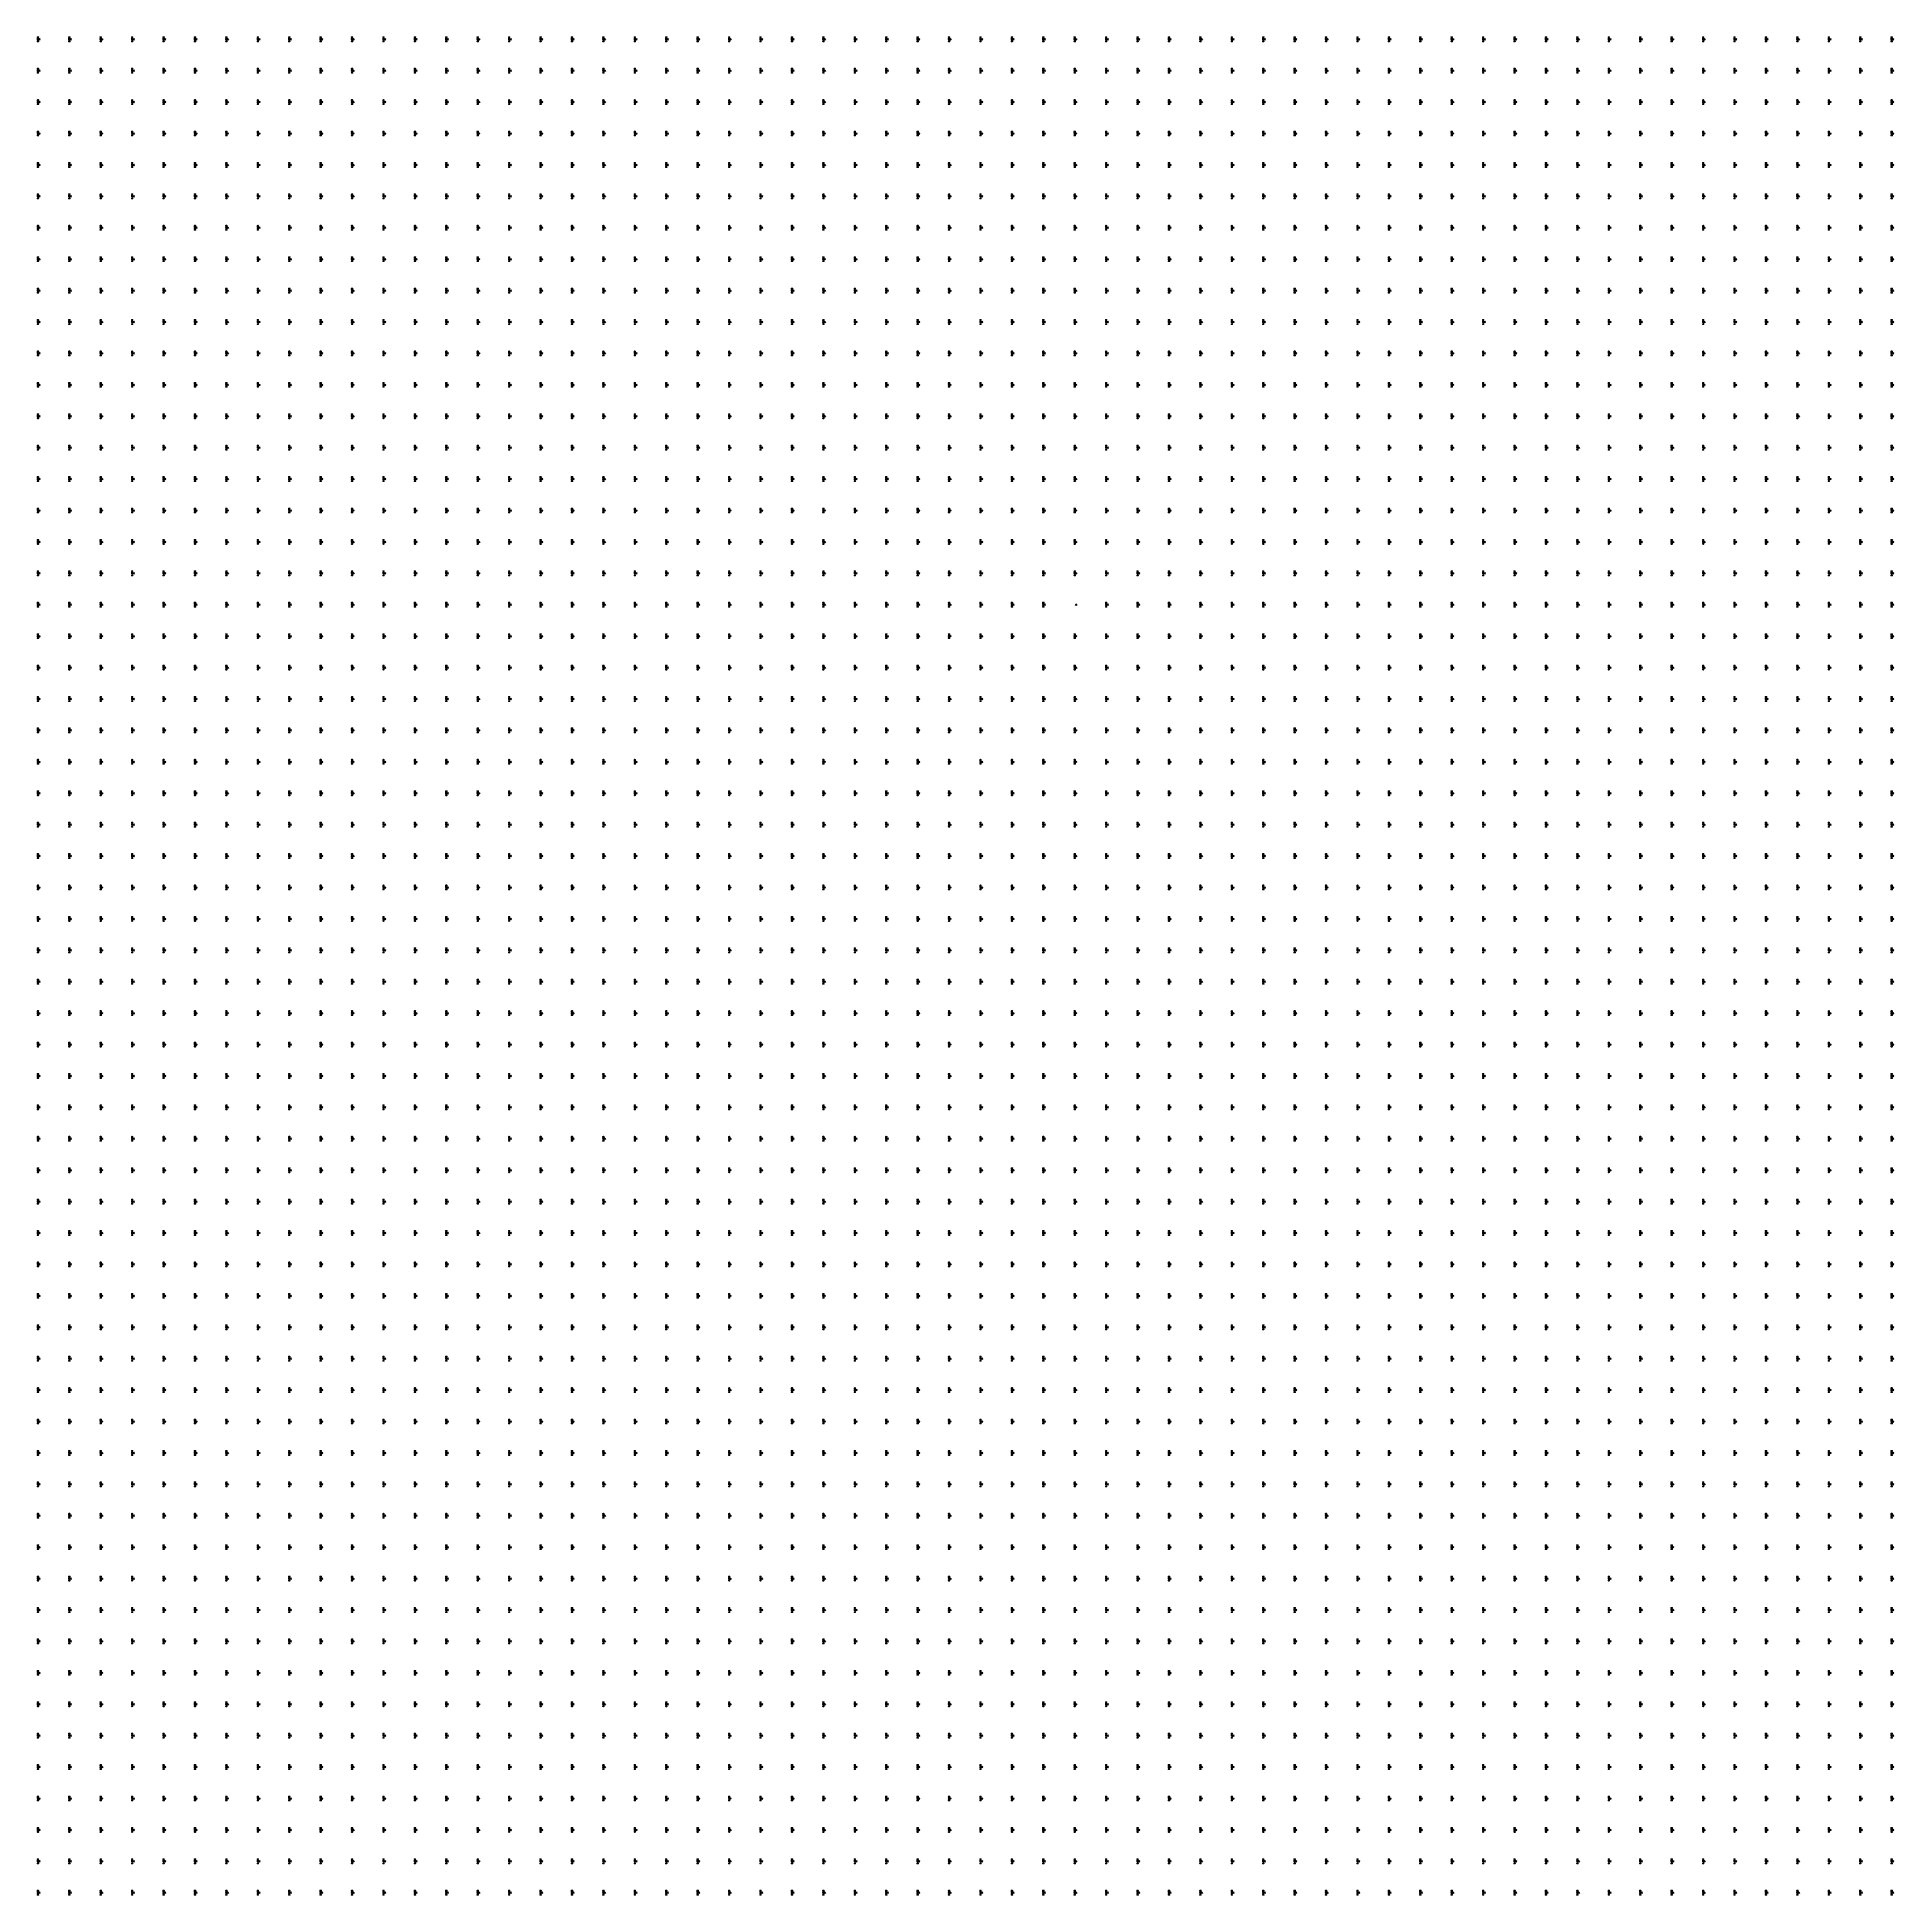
# Model space of a CAD drawing. Extents: x -601 to 580, y -581 to 601.
import ezdxf
from ezdxf.enums import TextEntityAlignment as Align

# ---------------------------------------------------------------- set-up
doc = ezdxf.new("R2010")
doc.units = 0
doc.header["$MEASUREMENT"] = 0
doc.header["$PDMODE"] = 3
doc.header["$PDSIZE"] = 0.5
doc.layers.get('0').update_dxf_attribs({"linetype": 'CONTINUOUS'})
doc.layers.add('proyf', color=4, linetype='CONTINUOUS')
doc.styles.add('ROMANS', font='romans.shx')

# ---------------------------------------------------------------- blocks, each defined once
blk = doc.blocks.new('PUN2')
blk.add_point((0, 0))
at = {"style": 'ROMANS', "width": 0.75, "flags": 4}
blk.add_attdef('ELEV', text='', height=1, dxfattribs=at).set_placement((0, 0.4), align=Align.CENTER)
at = {"style": 'ROMANS', "width": 0.75, "flags": 5}
blk.add_attdef('PUNTO', text='', height=0.85, dxfattribs=at).set_placement((-0.1, -1.2), align=Align.RIGHT)
blk.add_attdef('CODE', (0.1, -1.2), '', height=0.85, dxfattribs=at)

msp = doc.modelspace()

# ---------------------------------------------------------------- block references
at = {"layer": 'proyf', "rotation": 90}
for p in [(-600, 600), (-580, 600), (-560, 600), (-540, 600), (-520, 600), (-500, 600), (-480, 600), (-460, 600), (-440, 600), (-420, 600), (-400, 600), (-380, 600), (-360, 600), (-340, 600), (-320, 600), (-300, 600), (-280, 600), (-260, 600), (-240, 600), (-220, 600), (-200, 600), (-180, 600), (-160, 600), (-140, 600), (-120, 600), (-100, 600), (-80, 600), (-60, 600), (-40, 600), (-20, 600), (0, 600), (20, 600), (40, 600), (60, 600), (80, 600), (100, 600), (120, 600), (140, 600), (160, 600), (180, 600), (200, 600), (220, 600), (240, 600), (260, 600), (280, 600), (300, 600), (320, 600), (340, 600), (360, 600), (380, 600), (400, 600), (420, 600), (440, 600), (460, 600), (480, 600), (500, 600), (520, 600), (540, 600), (560, 600), (580, 600), (-600, 580), (-580, 580), (-560, 580), (-540, 580), (-520, 580), (-500, 580), (-480, 580), (-460, 580), (-440, 580), (-420, 580), (-400, 580), (-380, 580), (-360, 580), (-340, 580), (-320, 580), (-300, 580), (-280, 580), (-260, 580), (-240, 580), (-220, 580), (-200, 580), (-180, 580), (-160, 580), (-140, 580), (-120, 580), (-100, 580), (-80, 580), (-60, 580), (-40, 580), (-20, 580), (0, 580), (20, 580), (40, 580), (60, 580), (80, 580), (100, 580), (120, 580), (140, 580), (160, 580), (180, 580), (200, 580), (220, 580), (240, 580), (260, 580), (280, 580), (300, 580), (320, 580), (340, 580), (360, 580), (380, 580), (400, 580), (420, 580), (440, 580), (460, 580), (480, 580), (500, 580), (520, 580), (540, 580), (560, 580), (580, 580), (-600, 560), (-580, 560), (-560, 560), (-540, 560), (-520, 560), (-500, 560), (-480, 560), (-460, 560), (-440, 560), (-420, 560), (-400, 560), (-380, 560), (-360, 560), (-340, 560), (-320, 560), (-300, 560), (-280, 560), (-260, 560), (-240, 560), (-220, 560), (-200, 560), (-180, 560), (-160, 560), (-140, 560), (-120, 560), (-100, 560), (-80, 560), (-60, 560), (-40, 560), (-20, 560), (0, 560), (20, 560), (40, 560), (60, 560), (80, 560), (100, 560), (120, 560), (140, 560), (160, 560), (180, 560), (200, 560), (220, 560), (240, 560), (260, 560), (280, 560), (300, 560), (320, 560), (340, 560), (360, 560), (380, 560), (400, 560), (420, 560), (440, 560), (460, 560), (480, 560), (500, 560), (520, 560), (540, 560), (560, 560), (580, 560), (-600, 540), (-580, 540), (-560, 540), (-540, 540), (-520, 540), (-500, 540), (-480, 540), (-460, 540), (-440, 540), (-420, 540), (-400, 540), (-380, 540), (-360, 540), (-340, 540), (-320, 540), (-300, 540), (-280, 540), (-260, 540), (-240, 540), (-220, 540), (-200, 540), (-180, 540), (-160, 540), (-140, 540), (-120, 540), (-100, 540), (-80, 540), (-60, 540), (-40, 540), (-20, 540), (0, 540), (20, 540), (40, 540), (60, 540), (80, 540), (100, 540), (120, 540), (140, 540), (160, 540), (180, 540), (200, 540), (220, 540), (240, 540), (260, 540), (280, 540), (300, 540), (320, 540), (340, 540), (360, 540), (380, 540), (400, 540), (420, 540), (440, 540), (460, 540), (480, 540), (500, 540), (520, 540), (540, 540), (560, 540), (580, 540), (-600, 520), (-580, 520), (-560, 520), (-540, 520), (-520, 520), (-500, 520), (-480, 520), (-460, 520), (-440, 520), (-420, 520), (-400, 520), (-380, 520), (-360, 520), (-340, 520), (-320, 520), (-300, 520), (-280, 520), (-260, 520), (-240, 520), (-220, 520), (-200, 520), (-180, 520), (-160, 520), (-140, 520), (-120, 520), (-100, 520), (-80, 520), (-60, 520), (-40, 520), (-20, 520), (0, 520), (20, 520), (40, 520), (60, 520), (80, 520), (100, 520), (120, 520), (140, 520), (160, 520), (180, 520), (200, 520), (220, 520), (240, 520), (260, 520), (280, 520), (300, 520), (320, 520), (340, 520), (360, 520), (380, 520), (400, 520), (420, 520), (440, 520), (460, 520), (480, 520), (500, 520), (520, 520), (540, 520), (560, 520), (580, 520), (-600, 500), (-580, 500), (-560, 500), (-540, 500), (-520, 500), (-500, 500), (-480, 500), (-460, 500), (-440, 500), (-420, 500), (-400, 500), (-380, 500), (-360, 500), (-340, 500), (-320, 500), (-300, 500), (-280, 500), (-260, 500), (-240, 500), (-220, 500), (-200, 500), (-180, 500), (-160, 500), (-140, 500), (-120, 500), (-100, 500), (-80, 500), (-60, 500), (-40, 500), (-20, 500), (0, 500), (20, 500), (40, 500), (60, 500), (80, 500), (100, 500), (120, 500), (140, 500), (160, 500), (180, 500), (200, 500), (220, 500), (240, 500), (260, 500), (280, 500), (300, 500), (320, 500), (340, 500), (360, 500), (380, 500), (400, 500), (420, 500), (440, 500), (460, 500), (480, 500), (500, 500), (520, 500), (540, 500), (560, 500), (580, 500), (-600, 480), (-580, 480), (-560, 480), (-540, 480), (-520, 480), (-500, 480), (-480, 480), (-460, 480), (-440, 480), (-420, 480), (-400, 480), (-380, 480), (-360, 480), (-340, 480), (-320, 480), (-300, 480), (-280, 480), (-260, 480), (-240, 480), (-220, 480), (-200, 480), (-180, 480), (-160, 480), (-140, 480), (-120, 480), (-100, 480), (-80, 480), (-60, 480), (-40, 480), (-20, 480), (0, 480), (20, 480), (40, 480), (60, 480), (80, 480), (100, 480), (120, 480), (140, 480), (160, 480), (180, 480), (200, 480), (220, 480), (240, 480), (260, 480), (280, 480), (300, 480), (320, 480), (340, 480), (360, 480), (380, 480), (400, 480), (420, 480), (440, 480), (460, 480), (480, 480), (500, 480), (520, 480), (540, 480), (560, 480), (580, 480), (-600, 460), (-580, 460), (-560, 460), (-540, 460), (-520, 460), (-500, 460), (-480, 460), (-460, 460), (-440, 460), (-420, 460), (-400, 460), (-380, 460), (-360, 460), (-340, 460), (-320, 460), (-300, 460), (-280, 460), (-260, 460), (-240, 460), (-220, 460), (-200, 460), (-180, 460), (-160, 460), (-140, 460), (-120, 460), (-100, 460), (-80, 460), (-60, 460), (-40, 460), (-20, 460), (0, 460), (20, 460), (40, 460), (60, 460), (80, 460), (100, 460), (120, 460), (140, 460), (160, 460), (180, 460), (200, 460), (220, 460), (240, 460), (260, 460), (280, 460), (300, 460), (320, 460), (340, 460), (360, 460), (380, 460), (400, 460), (420, 460), (440, 460), (460, 460), (480, 460), (500, 460), (520, 460), (540, 460), (560, 460), (580, 460), (-600, 440), (-580, 440), (-560, 440), (-540, 440), (-520, 440), (-500, 440), (-480, 440), (-460, 440), (-440, 440), (-420, 440), (-400, 440), (-380, 440), (-360, 440), (-340, 440), (-320, 440), (-300, 440), (-280, 440), (-260, 440), (-240, 440), (-220, 440), (-200, 440), (-180, 440), (-160, 440), (-140, 440), (-120, 440), (-100, 440), (-80, 440), (-60, 440), (-40, 440), (-20, 440), (0, 440), (20, 440), (40, 440), (60, 440), (80, 440), (100, 440), (120, 440), (140, 440), (160, 440), (180, 440), (200, 440), (220, 440), (240, 440), (260, 440), (280, 440), (300, 440), (320, 440), (340, 440), (360, 440), (380, 440), (400, 440), (420, 440), (440, 440), (460, 440), (480, 440), (500, 440), (520, 440), (540, 440), (560, 440), (580, 440), (-600, 420), (-580, 420), (-560, 420), (-540, 420), (-520, 420), (-500, 420), (-480, 420), (-460, 420), (-440, 420), (-420, 420), (-400, 420), (-380, 420), (-360, 420), (-340, 420), (-320, 420), (-300, 420), (-280, 420), (-260, 420), (-240, 420), (-220, 420), (-200, 420), (-180, 420), (-160, 420), (-140, 420), (-120, 420), (-100, 420), (-80, 420), (-60, 420), (-40, 420), (-20, 420), (0, 420), (20, 420), (40, 420), (60, 420), (80, 420), (100, 420), (120, 420), (140, 420), (160, 420), (180, 420), (200, 420), (220, 420), (240, 420), (260, 420), (280, 420), (300, 420), (320, 420), (340, 420), (360, 420), (380, 420), (400, 420), (420, 420), (440, 420), (460, 420), (480, 420), (500, 420), (520, 420), (540, 420), (560, 420), (580, 420), (-600, 400), (-580, 400), (-560, 400), (-540, 400), (-520, 400), (-500, 400), (-480, 400), (-460, 400), (-440, 400), (-420, 400), (-400, 400), (-380, 400), (-360, 400), (-340, 400), (-320, 400), (-300, 400), (-280, 400), (-260, 400), (-240, 400), (-220, 400), (-200, 400), (-180, 400), (-160, 400), (-140, 400), (-120, 400), (-100, 400), (-80, 400), (-60, 400), (-40, 400), (-20, 400), (0, 400), (20, 400), (40, 400), (60, 400), (80, 400), (100, 400), (120, 400), (140, 400), (160, 400), (180, 400), (200, 400), (220, 400), (240, 400), (260, 400), (280, 400), (300, 400), (320, 400), (340, 400), (360, 400), (380, 400), (400, 400), (420, 400), (440, 400), (460, 400), (480, 400), (500, 400), (520, 400), (540, 400), (560, 400), (580, 400), (-600, 380), (-580, 380), (-560, 380), (-540, 380), (-520, 380), (-500, 380), (-480, 380), (-460, 380), (-440, 380), (-420, 380), (-400, 380), (-380, 380), (-360, 380), (-340, 380), (-320, 380), (-300, 380), (-280, 380), (-260, 380), (-240, 380), (-220, 380), (-200, 380), (-180, 380), (-160, 380), (-140, 380), (-120, 380), (-100, 380), (-80, 380), (-60, 380), (-40, 380), (-20, 380), (0, 380), (20, 380), (40, 380), (60, 380), (80, 380), (100, 380), (120, 380), (140, 380), (160, 380), (180, 380), (200, 380), (220, 380), (240, 380), (260, 380), (280, 380), (300, 380), (320, 380), (340, 380), (360, 380), (380, 380), (400, 380), (420, 380), (440, 380), (460, 380), (480, 380), (500, 380), (520, 380), (540, 380), (560, 380), (580, 380), (-600, 360), (-580, 360), (-560, 360), (-540, 360), (-520, 360), (-500, 360), (-480, 360), (-460, 360), (-440, 360), (-420, 360), (-400, 360), (-380, 360), (-360, 360), (-340, 360), (-320, 360), (-300, 360), (-280, 360), (-260, 360), (-240, 360), (-220, 360), (-200, 360), (-180, 360), (-160, 360), (-140, 360), (-120, 360), (-100, 360), (-80, 360), (-60, 360), (-40, 360), (-20, 360), (0, 360), (20, 360), (40, 360), (60, 360), (80, 360), (100, 360), (120, 360), (140, 360), (160, 360), (180, 360), (200, 360), (220, 360), (240, 360), (260, 360), (280, 360), (300, 360), (320, 360), (340, 360), (360, 360), (380, 360), (400, 360), (420, 360), (440, 360), (460, 360), (480, 360), (500, 360), (520, 360), (540, 360), (560, 360), (580, 360), (-600, 340), (-580, 340), (-560, 340), (-540, 340), (-520, 340), (-500, 340), (-480, 340), (-460, 340), (-440, 340), (-420, 340), (-400, 340), (-380, 340), (-360, 340), (-340, 340), (-320, 340), (-300, 340), (-280, 340), (-260, 340), (-240, 340), (-220, 340), (-200, 340), (-180, 340), (-160, 340), (-140, 340), (-120, 340), (-100, 340), (-80, 340), (-60, 340), (-40, 340), (-20, 340), (0, 340), (20, 340), (40, 340), (60, 340), (80, 340), (100, 340), (120, 340), (140, 340), (160, 340), (180, 340), (200, 340), (220, 340), (240, 340), (260, 340), (280, 340), (300, 340), (320, 340), (340, 340), (360, 340), (380, 340), (400, 340), (420, 340), (440, 340), (460, 340), (480, 340), (500, 340), (520, 340), (540, 340), (560, 340), (580, 340), (-600, 320), (-580, 320), (-560, 320), (-540, 320), (-520, 320), (-500, 320), (-480, 320), (-460, 320), (-440, 320), (-420, 320), (-400, 320), (-380, 320), (-360, 320), (-340, 320), (-320, 320), (-300, 320), (-280, 320), (-260, 320), (-240, 320), (-220, 320), (-200, 320), (-180, 320), (-160, 320), (-140, 320), (-120, 320), (-100, 320), (-80, 320), (-60, 320), (-40, 320), (-20, 320), (0, 320), (20, 320), (40, 320), (60, 320), (80, 320), (100, 320), (120, 320), (140, 320), (160, 320), (180, 320), (200, 320), (220, 320), (240, 320), (260, 320), (280, 320), (300, 320), (320, 320), (340, 320), (360, 320), (380, 320), (400, 320), (420, 320), (440, 320), (460, 320), (480, 320), (500, 320), (520, 320), (540, 320), (560, 320), (580, 320), (-600, 300), (-580, 300), (-560, 300), (-540, 300), (-520, 300), (-500, 300), (-480, 300), (-460, 300), (-440, 300), (-420, 300), (-400, 300), (-380, 300), (-360, 300), (-340, 300), (-320, 300), (-300, 300), (-280, 300), (-260, 300), (-240, 300), (-220, 300), (-200, 300), (-180, 300), (-160, 300), (-140, 300), (-120, 300), (-100, 300), (-80, 300), (-60, 300), (-40, 300), (-20, 300), (0, 300), (20, 300), (40, 300), (60, 300), (80, 300), (100, 300), (120, 300), (140, 300), (160, 300), (180, 300), (200, 300), (220, 300), (240, 300), (260, 300), (280, 300), (300, 300), (320, 300), (340, 300), (360, 300), (380, 300), (400, 300), (420, 300), (440, 300), (460, 300), (480, 300), (500, 300), (520, 300), (540, 300), (560, 300), (580, 300), (-600, 280), (-580, 280), (-560, 280), (-540, 280), (-520, 280), (-500, 280), (-480, 280), (-460, 280), (-440, 280), (-420, 280), (-400, 280), (-380, 280), (-360, 280), (-340, 280), (-320, 280), (-300, 280), (-280, 280), (-260, 280), (-240, 280), (-220, 280), (-200, 280), (-180, 280), (-160, 280), (-140, 280), (-120, 280), (-100, 280), (-80, 280), (-60, 280), (-40, 280), (-20, 280), (0, 280), (20, 280), (40, 280), (60, 280), (80, 280), (100, 280), (120, 280), (140, 280), (160, 280), (180, 280), (200, 280), (220, 280), (240, 280), (260, 280), (280, 280), (300, 280), (320, 280), (340, 280), (360, 280), (380, 280), (400, 280), (420, 280), (440, 280), (460, 280), (480, 280), (500, 280), (520, 280), (540, 280), (560, 280), (580, 280), (-600, 260), (-580, 260), (-560, 260), (-540, 260), (-520, 260), (-500, 260), (-480, 260), (-460, 260), (-440, 260), (-420, 260), (-400, 260), (-380, 260), (-360, 260), (-340, 260), (-320, 260), (-300, 260), (-280, 260), (-260, 260), (-240, 260), (-220, 260), (-200, 260), (-180, 260), (-160, 260), (-140, 260), (-120, 260), (-100, 260), (-80, 260), (-60, 260), (-40, 260), (-20, 260), (0, 260), (20, 260), (40, 260), (60, 260), (80, 260), (100, 260), (120, 260), (140, 260), (160, 260), (180, 260), (200, 260), (220, 260), (240, 260), (260, 260), (280, 260), (300, 260), (320, 260), (340, 260), (360, 260), (380, 260), (400, 260), (420, 260), (440, 260), (460, 260), (480, 260), (500, 260), (520, 260), (540, 260), (560, 260), (580, 260), (-600, 240), (-580, 240), (-560, 240), (-540, 240), (-520, 240), (-500, 240), (-480, 240), (-460, 240), (-440, 240), (-420, 240), (-400, 240), (-380, 240), (-360, 240), (-340, 240), (-320, 240), (-300, 240), (-280, 240), (-260, 240), (-240, 240), (-220, 240), (-200, 240), (-180, 240), (-160, 240), (-140, 240), (-120, 240), (-100, 240), (-80, 240), (-60, 240), (-40, 240), (-20, 240), (0, 240), (20, 240), (40, 240), (80, 240), (100, 240), (120, 240), (140, 240), (160, 240), (180, 240), (200, 240), (220, 240), (240, 240), (260, 240), (280, 240), (300, 240), (320, 240), (340, 240), (360, 240), (380, 240), (400, 240), (420, 240), (440, 240), (460, 240), (480, 240), (500, 240), (520, 240), (540, 240), (560, 240), (580, 240), (-600, 220), (-580, 220), (-560, 220), (-540, 220), (-520, 220), (-500, 220), (-480, 220), (-460, 220), (-440, 220), (-420, 220), (-400, 220), (-380, 220), (-360, 220), (-340, 220), (-320, 220), (-300, 220), (-280, 220), (-260, 220), (-240, 220), (-220, 220), (-200, 220), (-180, 220), (-160, 220), (-140, 220), (-120, 220), (-100, 220), (-80, 220), (-60, 220), (-40, 220), (-20, 220), (0, 220), (20, 220), (40, 220), (60, 220), (80, 220), (100, 220), (120, 220), (140, 220), (160, 220), (180, 220), (200, 220), (220, 220), (240, 220), (260, 220), (280, 220), (300, 220), (320, 220), (340, 220), (360, 220), (380, 220), (400, 220), (420, 220), (440, 220), (460, 220), (480, 220), (500, 220), (520, 220), (540, 220), (560, 220), (580, 220), (-600, 200), (-580, 200), (-560, 200), (-540, 200), (-520, 200), (-500, 200), (-480, 200), (-460, 200), (-440, 200), (-420, 200), (-400, 200), (-380, 200), (-360, 200), (-340, 200), (-320, 200), (-300, 200), (-280, 200), (-260, 200), (-240, 200), (-220, 200), (-200, 200), (-180, 200), (-160, 200), (-140, 200), (-120, 200), (-100, 200), (-80, 200), (-60, 200), (-40, 200), (-20, 200), (0, 200), (20, 200), (40, 200), (60, 200), (80, 200), (100, 200), (120, 200), (140, 200), (160, 200), (180, 200), (200, 200), (220, 200), (240, 200), (260, 200), (280, 200), (300, 200), (320, 200), (340, 200), (360, 200), (380, 200), (400, 200), (420, 200), (440, 200), (460, 200), (480, 200), (500, 200), (520, 200), (540, 200), (560, 200), (580, 200), (-600, 180), (-580, 180), (-560, 180), (-540, 180), (-520, 180), (-500, 180), (-480, 180), (-460, 180), (-440, 180), (-420, 180), (-400, 180), (-380, 180), (-360, 180), (-340, 180), (-320, 180), (-300, 180), (-280, 180), (-260, 180), (-240, 180), (-220, 180), (-200, 180), (-180, 180), (-160, 180), (-140, 180), (-120, 180), (-100, 180), (-80, 180), (-60, 180), (-40, 180), (-20, 180), (0, 180), (20, 180), (40, 180), (60, 180), (80, 180), (100, 180), (120, 180), (140, 180), (160, 180), (180, 180), (200, 180), (220, 180), (240, 180), (260, 180), (280, 180), (300, 180), (320, 180), (340, 180), (360, 180), (380, 180), (400, 180), (420, 180), (440, 180), (460, 180), (480, 180), (500, 180), (520, 180), (540, 180), (560, 180), (580, 180), (-600, 160), (-580, 160), (-560, 160), (-540, 160), (-520, 160), (-500, 160), (-480, 160), (-460, 160), (-440, 160), (-420, 160), (-400, 160), (-380, 160), (-360, 160), (-340, 160), (-320, 160), (-300, 160), (-280, 160), (-260, 160), (-240, 160), (-220, 160), (-200, 160), (-180, 160), (-160, 160), (-140, 160), (-120, 160), (-100, 160), (-80, 160), (-60, 160), (-40, 160), (-20, 160), (0, 160), (20, 160), (40, 160), (60, 160), (80, 160), (100, 160), (120, 160), (140, 160), (160, 160), (180, 160), (200, 160), (220, 160), (240, 160), (260, 160), (280, 160), (300, 160), (320, 160), (340, 160), (360, 160), (380, 160), (400, 160), (420, 160), (440, 160), (460, 160), (480, 160), (500, 160), (520, 160), (540, 160), (560, 160), (580, 160), (-600, 140), (-580, 140), (-560, 140), (-540, 140), (-520, 140), (-500, 140), (-480, 140), (-460, 140), (-440, 140), (-420, 140), (-400, 140), (-380, 140), (-360, 140), (-340, 140), (-320, 140), (-300, 140), (-280, 140), (-260, 140), (-240, 140), (-220, 140), (-200, 140), (-180, 140), (-160, 140), (-140, 140), (-120, 140), (-100, 140), (-80, 140), (-60, 140), (-40, 140), (-20, 140), (0, 140), (20, 140), (40, 140), (60, 140), (80, 140), (100, 140), (120, 140), (140, 140), (160, 140), (180, 140), (200, 140), (220, 140), (240, 140), (260, 140), (280, 140), (300, 140), (320, 140), (340, 140), (360, 140), (380, 140), (400, 140), (420, 140), (440, 140), (460, 140), (480, 140), (500, 140), (520, 140), (540, 140), (560, 140), (580, 140), (-600, 120), (-580, 120), (-560, 120), (-540, 120), (-520, 120), (-500, 120), (-480, 120), (-460, 120), (-440, 120), (-420, 120), (-400, 120), (-380, 120), (-360, 120), (-340, 120), (-320, 120), (-300, 120), (-280, 120), (-260, 120), (-240, 120), (-220, 120), (-200, 120), (-180, 120), (-160, 120), (-140, 120), (-120, 120), (-100, 120), (-80, 120), (-60, 120), (-40, 120), (-20, 120), (0, 120), (20, 120), (40, 120), (60, 120), (80, 120), (100, 120), (120, 120), (140, 120), (160, 120), (180, 120), (200, 120), (220, 120), (240, 120), (260, 120), (280, 120), (300, 120), (320, 120), (340, 120), (360, 120), (380, 120), (400, 120), (420, 120), (440, 120), (460, 120), (480, 120), (500, 120), (520, 120), (540, 120), (560, 120), (580, 120), (-600, 100), (-580, 100), (-560, 100), (-540, 100), (-520, 100), (-500, 100), (-480, 100), (-460, 100), (-440, 100), (-420, 100), (-400, 100), (-380, 100), (-360, 100), (-340, 100), (-320, 100), (-300, 100), (-280, 100), (-260, 100), (-240, 100), (-220, 100), (-200, 100), (-180, 100), (-160, 100), (-140, 100), (-120, 100), (-100, 100), (-80, 100), (-60, 100), (-40, 100), (-20, 100), (0, 100), (20, 100), (40, 100), (60, 100), (80, 100), (100, 100), (120, 100), (140, 100), (160, 100), (180, 100), (200, 100), (220, 100), (240, 100), (260, 100), (280, 100), (300, 100), (320, 100), (340, 100), (360, 100), (380, 100), (400, 100), (420, 100), (440, 100), (460, 100), (480, 100), (500, 100), (520, 100), (540, 100), (560, 100), (580, 100), (-600, 80), (-580, 80), (-560, 80), (-540, 80), (-520, 80), (-500, 80), (-480, 80), (-460, 80), (-440, 80), (-420, 80), (-400, 80), (-380, 80), (-360, 80), (-340, 80), (-320, 80), (-300, 80), (-280, 80), (-260, 80), (-240, 80), (-220, 80), (-200, 80), (-180, 80), (-160, 80), (-140, 80), (-120, 80), (-100, 80), (-80, 80), (-60, 80), (-40, 80), (-20, 80), (0, 80), (20, 80), (40, 80), (60, 80), (80, 80), (100, 80), (120, 80), (140, 80), (160, 80), (180, 80), (200, 80), (220, 80), (240, 80), (260, 80), (280, 80), (300, 80), (320, 80), (340, 80), (360, 80), (380, 80), (400, 80), (420, 80), (440, 80), (460, 80), (480, 80), (500, 80), (520, 80), (540, 80), (560, 80), (580, 80), (-600, 60), (-580, 60), (-560, 60), (-540, 60), (-520, 60), (-500, 60), (-480, 60), (-460, 60), (-440, 60), (-420, 60), (-400, 60), (-380, 60), (-360, 60), (-340, 60), (-320, 60), (-300, 60), (-280, 60), (-260, 60), (-240, 60), (-220, 60), (-200, 60), (-180, 60), (-160, 60), (-140, 60), (-120, 60), (-100, 60), (-80, 60), (-60, 60), (-40, 60), (-20, 60), (0, 60), (20, 60), (40, 60), (60, 60), (80, 60), (100, 60), (120, 60), (140, 60), (160, 60), (180, 60), (200, 60), (220, 60), (240, 60), (260, 60), (280, 60), (300, 60), (320, 60), (340, 60), (360, 60), (380, 60), (400, 60), (420, 60), (440, 60), (460, 60), (480, 60), (500, 60), (520, 60), (540, 60), (560, 60), (580, 60), (-600, 40), (-580, 40), (-560, 40), (-540, 40), (-520, 40), (-500, 40), (-480, 40), (-460, 40), (-440, 40), (-420, 40), (-400, 40), (-380, 40), (-360, 40), (-340, 40), (-320, 40), (-300, 40), (-280, 40), (-260, 40), (-240, 40), (-220, 40), (-200, 40), (-180, 40), (-160, 40), (-140, 40), (-120, 40), (-100, 40), (-80, 40), (-60, 40), (-40, 40), (-20, 40), (0, 40), (20, 40), (40, 40), (60, 40), (80, 40), (100, 40), (120, 40), (140, 40), (160, 40), (180, 40), (200, 40), (220, 40), (240, 40), (260, 40), (280, 40), (300, 40), (320, 40), (340, 40), (360, 40), (380, 40), (400, 40), (420, 40), (440, 40), (460, 40), (480, 40), (500, 40), (520, 40), (540, 40), (560, 40), (580, 40), (-600, 20), (-580, 20), (-560, 20), (-540, 20), (-520, 20), (-500, 20), (-480, 20), (-460, 20), (-440, 20), (-420, 20), (-400, 20), (-380, 20), (-360, 20), (-340, 20), (-320, 20), (-300, 20), (-280, 20), (-260, 20), (-240, 20), (-220, 20), (-200, 20), (-180, 20), (-160, 20), (-140, 20), (-120, 20), (-100, 20), (-80, 20), (-60, 20), (-40, 20), (-20, 20), (0, 20), (20, 20), (40, 20), (60, 20), (80, 20), (100, 20), (120, 20), (140, 20), (160, 20), (180, 20), (200, 20), (220, 20), (240, 20), (260, 20), (280, 20), (300, 20), (320, 20), (340, 20), (360, 20), (380, 20), (400, 20), (420, 20), (440, 20), (460, 20), (480, 20), (500, 20), (520, 20), (540, 20), (560, 20), (580, 20), (-600, 0), (-580, 0), (-560, 0), (-540, 0), (-520, 0), (-500, 0), (-480, 0), (-460, 0), (-440, 0), (-420, 0), (-400, 0), (-380, 0), (-360, 0), (-340, 0), (-320, 0), (-300, 0), (-280, 0), (-260, 0), (-240, 0), (-220, 0), (-200, 0), (-180, 0), (-160, 0), (-140, 0), (-120, 0), (-100, 0), (-80, 0), (-60, 0), (-40, 0), (-20, 0), (0, 0), (20, 0), (40, 0), (60, 0), (80, 0), (100, 0), (120, 0), (140, 0), (160, 0), (180, 0), (200, 0), (220, 0), (240, 0), (260, 0), (280, 0), (300, 0), (320, 0), (340, 0), (360, 0), (380, 0), (400, 0), (420, 0), (440, 0), (460, 0), (480, 0), (500, 0), (520, 0), (540, 0), (560, 0), (580, 0), (-600, -20), (-580, -20), (-560, -20), (-540, -20), (-520, -20), (-500, -20), (-480, -20), (-460, -20), (-440, -20), (-420, -20), (-400, -20), (-380, -20), (-360, -20), (-340, -20), (-320, -20), (-300, -20), (-280, -20), (-260, -20), (-240, -20), (-220, -20), (-200, -20), (-180, -20), (-160, -20), (-140, -20), (-120, -20), (-100, -20), (-80, -20), (-60, -20), (-40, -20), (-20, -20), (0, -20), (20, -20), (40, -20), (60, -20), (80, -20), (100, -20), (120, -20), (140, -20), (160, -20), (180, -20), (200, -20), (220, -20), (240, -20), (260, -20), (280, -20), (300, -20), (320, -20), (340, -20), (360, -20), (380, -20), (400, -20), (420, -20), (440, -20), (460, -20), (480, -20), (500, -20), (520, -20), (540, -20), (560, -20), (580, -20), (-600, -40), (-580, -40), (-560, -40), (-540, -40), (-520, -40), (-500, -40), (-480, -40), (-460, -40), (-440, -40), (-420, -40), (-400, -40), (-380, -40), (-360, -40), (-340, -40), (-320, -40), (-300, -40), (-280, -40), (-260, -40), (-240, -40), (-220, -40), (-200, -40), (-180, -40), (-160, -40), (-140, -40), (-120, -40), (-100, -40), (-80, -40), (-60, -40), (-40, -40), (-20, -40), (0, -40), (20, -40), (40, -40), (60, -40), (80, -40), (100, -40), (120, -40), (140, -40), (160, -40), (180, -40), (200, -40), (220, -40), (240, -40), (260, -40), (280, -40), (300, -40), (320, -40), (340, -40), (360, -40), (380, -40), (400, -40), (420, -40), (440, -40), (460, -40), (480, -40), (500, -40), (520, -40), (540, -40), (560, -40), (580, -40), (-600, -60), (-580, -60), (-560, -60), (-540, -60), (-520, -60), (-500, -60), (-480, -60), (-460, -60), (-440, -60), (-420, -60), (-400, -60), (-380, -60), (-360, -60), (-340, -60), (-320, -60), (-300, -60), (-280, -60), (-260, -60), (-240, -60), (-220, -60), (-200, -60), (-180, -60), (-160, -60), (-140, -60), (-120, -60), (-100, -60), (-80, -60), (-60, -60), (-40, -60), (-20, -60), (0, -60), (20, -60), (40, -60), (60, -60), (80, -60), (100, -60), (120, -60), (140, -60), (160, -60), (180, -60), (200, -60), (220, -60), (240, -60), (260, -60), (280, -60), (300, -60), (320, -60), (340, -60), (360, -60), (380, -60), (400, -60), (420, -60), (440, -60), (460, -60), (480, -60), (500, -60), (520, -60), (540, -60), (560, -60), (580, -60), (-600, -80), (-580, -80), (-560, -80), (-540, -80), (-520, -80), (-500, -80), (-480, -80), (-460, -80), (-440, -80), (-420, -80), (-400, -80), (-380, -80), (-360, -80), (-340, -80), (-320, -80), (-300, -80), (-280, -80), (-260, -80), (-240, -80), (-220, -80), (-200, -80), (-180, -80), (-160, -80), (-140, -80), (-120, -80), (-100, -80), (-80, -80), (-60, -80), (-40, -80), (-20, -80), (0, -80), (20, -80), (40, -80), (60, -80), (80, -80), (100, -80), (120, -80), (140, -80), (160, -80), (180, -80), (200, -80), (220, -80), (240, -80), (260, -80), (280, -80), (300, -80), (320, -80), (340, -80), (360, -80), (380, -80), (400, -80), (420, -80), (440, -80), (460, -80), (480, -80), (500, -80), (520, -80), (540, -80), (560, -80), (580, -80), (-600, -100), (-580, -100), (-560, -100), (-540, -100), (-520, -100), (-500, -100), (-480, -100), (-460, -100), (-440, -100), (-420, -100), (-400, -100), (-380, -100), (-360, -100), (-340, -100), (-320, -100), (-300, -100), (-280, -100), (-260, -100), (-240, -100), (-220, -100), (-200, -100), (-180, -100), (-160, -100), (-140, -100), (-120, -100), (-100, -100), (-80, -100), (-60, -100), (-40, -100), (-20, -100), (0, -100), (20, -100), (40, -100), (60, -100), (80, -100), (100, -100), (120, -100), (140, -100), (160, -100), (180, -100), (200, -100), (220, -100), (240, -100), (260, -100), (280, -100), (300, -100), (320, -100), (340, -100), (360, -100), (380, -100), (400, -100), (420, -100), (440, -100), (460, -100), (480, -100), (500, -100), (520, -100), (540, -100), (560, -100), (580, -100), (-600, -120), (-580, -120), (-560, -120), (-540, -120), (-520, -120), (-500, -120), (-480, -120), (-460, -120), (-440, -120), (-420, -120), (-400, -120), (-380, -120), (-360, -120), (-340, -120), (-320, -120), (-300, -120), (-280, -120), (-260, -120), (-240, -120), (-220, -120), (-200, -120), (-180, -120), (-160, -120), (-140, -120), (-120, -120), (-100, -120), (-80, -120), (-60, -120), (-40, -120), (-20, -120), (0, -120), (20, -120), (40, -120), (60, -120), (80, -120), (100, -120), (120, -120), (140, -120), (160, -120), (180, -120), (200, -120), (220, -120), (240, -120), (260, -120), (280, -120), (300, -120), (320, -120), (340, -120), (360, -120), (380, -120), (400, -120), (420, -120), (440, -120), (460, -120), (480, -120), (500, -120), (520, -120), (540, -120), (560, -120), (580, -120), (-600, -140), (-580, -140), (-560, -140), (-540, -140), (-520, -140), (-500, -140), (-480, -140), (-460, -140), (-440, -140), (-420, -140), (-400, -140), (-380, -140), (-360, -140), (-340, -140), (-320, -140), (-300, -140), (-280, -140), (-260, -140), (-240, -140), (-220, -140), (-200, -140), (-180, -140), (-160, -140), (-140, -140), (-120, -140), (-100, -140), (-80, -140), (-60, -140), (-40, -140), (-20, -140), (0, -140), (20, -140), (40, -140), (60, -140), (80, -140), (100, -140), (120, -140), (140, -140), (160, -140), (180, -140), (200, -140), (220, -140), (240, -140), (260, -140), (280, -140), (300, -140), (320, -140), (340, -140), (360, -140), (380, -140), (400, -140), (420, -140), (440, -140), (460, -140), (480, -140), (500, -140), (520, -140), (540, -140), (560, -140), (580, -140), (-600, -160), (-580, -160), (-560, -160), (-540, -160), (-520, -160), (-500, -160), (-480, -160), (-460, -160), (-440, -160), (-420, -160), (-400, -160), (-380, -160), (-360, -160), (-340, -160), (-320, -160), (-300, -160), (-280, -160), (-260, -160), (-240, -160), (-220, -160), (-200, -160), (-180, -160), (-160, -160), (-140, -160), (-120, -160), (-100, -160), (-80, -160), (-60, -160), (-40, -160), (-20, -160), (0, -160), (20, -160), (40, -160), (60, -160), (80, -160), (100, -160), (120, -160), (140, -160), (160, -160), (180, -160), (200, -160), (220, -160), (240, -160), (260, -160), (280, -160), (300, -160), (320, -160), (340, -160), (360, -160), (380, -160), (400, -160), (420, -160), (440, -160), (460, -160), (480, -160), (500, -160), (520, -160), (540, -160), (560, -160), (580, -160), (-600, -180), (-580, -180), (-560, -180), (-540, -180), (-520, -180), (-500, -180), (-480, -180), (-460, -180), (-440, -180), (-420, -180), (-400, -180), (-380, -180), (-360, -180), (-340, -180), (-320, -180), (-300, -180), (-280, -180), (-260, -180), (-240, -180), (-220, -180), (-200, -180), (-180, -180), (-160, -180), (-140, -180), (-120, -180), (-100, -180), (-80, -180), (-60, -180), (-40, -180), (-20, -180), (0, -180), (20, -180), (40, -180), (60, -180), (80, -180), (100, -180), (120, -180), (140, -180), (160, -180), (180, -180), (200, -180), (220, -180), (240, -180), (260, -180), (280, -180), (300, -180), (320, -180), (340, -180), (360, -180), (380, -180), (400, -180), (420, -180), (440, -180), (460, -180), (480, -180), (500, -180), (520, -180), (540, -180), (560, -180), (580, -180), (-600, -200), (-580, -200), (-560, -200), (-540, -200), (-520, -200), (-500, -200), (-480, -200), (-460, -200), (-440, -200), (-420, -200), (-400, -200), (-380, -200), (-360, -200), (-340, -200), (-320, -200), (-300, -200), (-280, -200), (-260, -200), (-240, -200), (-220, -200), (-200, -200), (-180, -200), (-160, -200), (-140, -200), (-120, -200), (-100, -200), (-80, -200), (-60, -200), (-40, -200), (-20, -200), (0, -200), (20, -200), (40, -200), (60, -200), (80, -200), (100, -200), (120, -200), (140, -200), (160, -200), (180, -200), (200, -200), (220, -200), (240, -200), (260, -200), (280, -200), (300, -200), (320, -200), (340, -200), (360, -200), (380, -200), (400, -200), (420, -200), (440, -200), (460, -200), (480, -200), (500, -200), (520, -200), (540, -200), (560, -200), (580, -200), (-600, -220), (-580, -220), (-560, -220), (-540, -220), (-520, -220), (-500, -220), (-480, -220), (-460, -220), (-440, -220), (-420, -220), (-400, -220), (-380, -220), (-360, -220), (-340, -220), (-320, -220), (-300, -220), (-280, -220), (-260, -220), (-240, -220), (-220, -220), (-200, -220), (-180, -220), (-160, -220), (-140, -220), (-120, -220), (-100, -220), (-80, -220), (-60, -220), (-40, -220), (-20, -220), (0, -220), (20, -220), (40, -220), (60, -220), (80, -220), (100, -220), (120, -220), (140, -220), (160, -220), (180, -220), (200, -220), (220, -220), (240, -220), (260, -220), (280, -220), (300, -220), (320, -220), (340, -220), (360, -220), (380, -220), (400, -220), (420, -220), (440, -220), (460, -220), (480, -220), (500, -220), (520, -220), (540, -220), (560, -220), (580, -220), (-600, -240), (-580, -240), (-560, -240), (-540, -240), (-520, -240), (-500, -240), (-480, -240), (-460, -240), (-440, -240), (-420, -240), (-400, -240), (-380, -240), (-360, -240), (-340, -240), (-320, -240), (-300, -240), (-280, -240), (-260, -240), (-240, -240), (-220, -240), (-200, -240), (-180, -240), (-160, -240), (-140, -240), (-120, -240), (-100, -240), (-80, -240), (-60, -240), (-40, -240), (-20, -240), (0, -240), (20, -240), (40, -240), (60, -240), (80, -240), (100, -240), (120, -240), (140, -240), (160, -240), (180, -240), (200, -240), (220, -240), (240, -240), (260, -240), (280, -240), (300, -240), (320, -240), (340, -240), (360, -240), (380, -240), (400, -240), (420, -240), (440, -240), (460, -240), (480, -240), (500, -240), (520, -240), (540, -240), (560, -240), (580, -240), (-600, -260), (-580, -260), (-560, -260), (-540, -260), (-520, -260), (-500, -260), (-480, -260), (-460, -260), (-440, -260), (-420, -260), (-400, -260), (-380, -260), (-360, -260), (-340, -260), (-320, -260), (-300, -260), (-280, -260), (-260, -260), (-240, -260), (-220, -260), (-200, -260), (-180, -260), (-160, -260), (-140, -260), (-120, -260), (-100, -260), (-80, -260), (-60, -260), (-40, -260), (-20, -260), (0, -260), (20, -260), (40, -260), (60, -260), (80, -260), (100, -260), (120, -260), (140, -260), (160, -260), (180, -260), (200, -260), (220, -260), (240, -260), (260, -260), (280, -260), (300, -260), (320, -260), (340, -260), (360, -260), (380, -260), (400, -260), (420, -260), (440, -260), (460, -260), (480, -260), (500, -260), (520, -260), (540, -260), (560, -260), (580, -260), (-600, -280), (-580, -280), (-560, -280), (-540, -280), (-520, -280), (-500, -280), (-480, -280), (-460, -280), (-440, -280), (-420, -280), (-400, -280), (-380, -280), (-360, -280), (-340, -280), (-320, -280), (-300, -280), (-280, -280), (-260, -280), (-240, -280), (-220, -280), (-200, -280), (-180, -280), (-160, -280), (-140, -280), (-120, -280), (-100, -280), (-80, -280), (-60, -280), (-40, -280), (-20, -280), (0, -280), (20, -280), (40, -280), (60, -280), (80, -280), (100, -280), (120, -280), (140, -280), (160, -280), (180, -280), (200, -280), (220, -280), (240, -280), (260, -280), (280, -280), (300, -280), (320, -280), (340, -280), (360, -280), (380, -280), (400, -280), (420, -280), (440, -280), (460, -280), (480, -280), (500, -280), (520, -280), (540, -280), (560, -280), (580, -280), (-600, -300), (-580, -300), (-560, -300), (-540, -300), (-520, -300), (-500, -300), (-480, -300), (-460, -300), (-440, -300), (-420, -300), (-400, -300), (-380, -300), (-360, -300), (-340, -300), (-320, -300), (-300, -300), (-280, -300), (-260, -300), (-240, -300), (-220, -300), (-200, -300), (-180, -300), (-160, -300), (-140, -300), (-120, -300), (-100, -300), (-80, -300), (-60, -300), (-40, -300), (-20, -300), (0, -300), (20, -300), (40, -300), (60, -300), (80, -300), (100, -300), (120, -300), (140, -300), (160, -300), (180, -300), (200, -300), (220, -300), (240, -300), (260, -300), (280, -300), (300, -300), (320, -300), (340, -300), (360, -300), (380, -300), (400, -300), (420, -300), (440, -300), (460, -300), (480, -300), (500, -300), (520, -300), (540, -300), (560, -300), (580, -300), (-600, -320), (-580, -320), (-560, -320), (-540, -320), (-520, -320), (-500, -320), (-480, -320), (-460, -320), (-440, -320), (-420, -320), (-400, -320), (-380, -320), (-360, -320), (-340, -320), (-320, -320), (-300, -320), (-280, -320), (-260, -320), (-240, -320), (-220, -320), (-200, -320), (-180, -320), (-160, -320), (-140, -320), (-120, -320), (-100, -320), (-80, -320), (-60, -320), (-40, -320), (-20, -320), (0, -320), (20, -320), (40, -320), (60, -320), (80, -320), (100, -320), (120, -320), (140, -320), (160, -320), (180, -320), (200, -320), (220, -320), (240, -320), (260, -320), (280, -320), (300, -320), (320, -320), (340, -320), (360, -320), (380, -320), (400, -320), (420, -320), (440, -320), (460, -320), (480, -320), (500, -320), (520, -320), (540, -320), (560, -320), (580, -320), (-600, -340), (-580, -340), (-560, -340), (-540, -340), (-520, -340), (-500, -340), (-480, -340), (-460, -340), (-440, -340), (-420, -340), (-400, -340), (-380, -340), (-360, -340), (-340, -340), (-320, -340), (-300, -340), (-280, -340), (-260, -340), (-240, -340), (-220, -340), (-200, -340), (-180, -340), (-160, -340), (-140, -340), (-120, -340), (-100, -340), (-80, -340), (-60, -340), (-40, -340), (-20, -340), (0, -340), (20, -340), (40, -340), (60, -340), (80, -340), (100, -340), (120, -340), (140, -340), (160, -340), (180, -340), (200, -340), (220, -340), (240, -340), (260, -340), (280, -340), (300, -340), (320, -340), (340, -340), (360, -340), (380, -340), (400, -340), (420, -340), (440, -340), (460, -340), (480, -340), (500, -340), (520, -340), (540, -340), (560, -340), (580, -340), (-600, -360), (-580, -360), (-560, -360), (-540, -360), (-520, -360), (-500, -360), (-480, -360), (-460, -360), (-440, -360), (-420, -360), (-400, -360), (-380, -360), (-360, -360), (-340, -360), (-320, -360), (-300, -360), (-280, -360), (-260, -360), (-240, -360), (-220, -360), (-200, -360), (-180, -360), (-160, -360), (-140, -360), (-120, -360), (-100, -360), (-80, -360), (-60, -360), (-40, -360), (-20, -360), (0, -360), (20, -360), (40, -360), (60, -360), (80, -360), (100, -360), (120, -360), (140, -360), (160, -360), (180, -360), (200, -360), (220, -360), (240, -360), (260, -360), (280, -360), (300, -360), (320, -360), (340, -360), (360, -360), (380, -360), (400, -360), (420, -360), (440, -360), (460, -360), (480, -360), (500, -360), (520, -360), (540, -360), (560, -360), (580, -360), (-600, -380), (-580, -380), (-560, -380), (-540, -380), (-520, -380), (-500, -380), (-480, -380), (-460, -380), (-440, -380), (-420, -380), (-400, -380), (-380, -380), (-360, -380), (-340, -380), (-320, -380), (-300, -380), (-280, -380), (-260, -380), (-240, -380), (-220, -380), (-200, -380), (-180, -380), (-160, -380), (-140, -380), (-120, -380), (-100, -380), (-80, -380), (-60, -380), (-40, -380), (-20, -380), (0, -380), (20, -380), (40, -380), (60, -380), (80, -380), (100, -380), (120, -380), (140, -380), (160, -380), (180, -380), (200, -380), (220, -380), (240, -380), (260, -380), (280, -380), (300, -380), (320, -380), (340, -380), (360, -380), (380, -380), (400, -380), (420, -380), (440, -380), (460, -380), (480, -380), (500, -380), (520, -380), (540, -380), (560, -380), (580, -380), (-600, -400), (-580, -400), (-560, -400), (-540, -400), (-520, -400), (-500, -400), (-480, -400), (-460, -400), (-440, -400), (-420, -400), (-400, -400), (-380, -400), (-360, -400), (-340, -400), (-320, -400), (-300, -400), (-280, -400), (-260, -400), (-240, -400), (-220, -400), (-200, -400), (-180, -400), (-160, -400), (-140, -400), (-120, -400), (-100, -400), (-80, -400), (-60, -400), (-40, -400), (-20, -400), (0, -400), (20, -400), (40, -400), (60, -400), (80, -400), (100, -400), (120, -400), (140, -400), (160, -400), (180, -400), (200, -400), (220, -400), (240, -400), (260, -400), (280, -400), (300, -400), (320, -400), (340, -400), (360, -400), (380, -400), (400, -400), (420, -400), (440, -400), (460, -400), (480, -400), (500, -400), (520, -400), (540, -400), (560, -400), (580, -400), (-600, -420), (-580, -420), (-560, -420), (-540, -420), (-520, -420), (-500, -420), (-480, -420), (-460, -420), (-440, -420), (-420, -420), (-400, -420), (-380, -420), (-360, -420), (-340, -420), (-320, -420), (-300, -420), (-280, -420), (-260, -420), (-240, -420), (-220, -420), (-200, -420), (-180, -420), (-160, -420), (-140, -420), (-120, -420), (-100, -420), (-80, -420), (-60, -420), (-40, -420), (-20, -420), (0, -420), (20, -420), (40, -420), (60, -420), (80, -420), (100, -420), (120, -420), (140, -420), (160, -420), (180, -420), (200, -420), (220, -420), (240, -420), (260, -420), (280, -420), (300, -420), (320, -420), (340, -420), (360, -420), (380, -420), (400, -420), (420, -420), (440, -420), (460, -420), (480, -420), (500, -420), (520, -420), (540, -420), (560, -420), (580, -420), (-600, -440), (-580, -440), (-560, -440), (-540, -440), (-520, -440), (-500, -440), (-480, -440), (-460, -440), (-440, -440), (-420, -440), (-400, -440), (-380, -440), (-360, -440), (-340, -440), (-320, -440), (-300, -440), (-280, -440), (-260, -440), (-240, -440), (-220, -440), (-200, -440), (-180, -440), (-160, -440), (-140, -440), (-120, -440), (-100, -440), (-80, -440), (-60, -440), (-40, -440), (-20, -440), (0, -440), (20, -440), (40, -440), (60, -440), (80, -440), (100, -440), (120, -440), (140, -440), (160, -440), (180, -440), (200, -440), (220, -440), (240, -440), (260, -440), (280, -440), (300, -440), (320, -440), (340, -440), (360, -440), (380, -440), (400, -440), (420, -440), (440, -440), (460, -440), (480, -440), (500, -440), (520, -440), (540, -440), (560, -440), (580, -440), (-600, -460), (-580, -460), (-560, -460), (-540, -460), (-520, -460), (-500, -460), (-480, -460), (-460, -460), (-440, -460), (-420, -460), (-400, -460), (-380, -460), (-360, -460), (-340, -460), (-320, -460), (-300, -460), (-280, -460), (-260, -460), (-240, -460), (-220, -460), (-200, -460), (-180, -460), (-160, -460), (-140, -460), (-120, -460), (-100, -460), (-80, -460), (-60, -460), (-40, -460), (-20, -460), (0, -460), (20, -460), (40, -460), (60, -460), (80, -460), (100, -460), (120, -460), (140, -460), (160, -460), (180, -460), (200, -460), (220, -460), (240, -460), (260, -460), (280, -460), (300, -460), (320, -460), (340, -460), (360, -460), (380, -460), (400, -460), (420, -460), (440, -460), (460, -460), (480, -460), (500, -460), (520, -460), (540, -460), (560, -460), (580, -460), (-600, -480), (-580, -480), (-560, -480), (-540, -480), (-520, -480), (-500, -480), (-480, -480), (-460, -480), (-440, -480), (-420, -480), (-400, -480), (-380, -480), (-360, -480), (-340, -480), (-320, -480), (-300, -480), (-280, -480), (-260, -480), (-240, -480), (-220, -480), (-200, -480), (-180, -480), (-160, -480), (-140, -480), (-120, -480), (-100, -480), (-80, -480), (-60, -480), (-40, -480), (-20, -480), (0, -480), (20, -480), (40, -480), (60, -480), (80, -480), (100, -480), (120, -480), (140, -480), (160, -480), (180, -480), (200, -480), (220, -480), (240, -480), (260, -480), (280, -480), (300, -480), (320, -480), (340, -480), (360, -480), (380, -480), (400, -480), (420, -480), (440, -480), (460, -480), (480, -480), (500, -480), (520, -480), (540, -480), (560, -480), (580, -480), (-600, -500), (-580, -500), (-560, -500), (-540, -500), (-520, -500), (-500, -500), (-480, -500), (-460, -500), (-440, -500), (-420, -500), (-400, -500), (-380, -500), (-360, -500), (-340, -500), (-320, -500), (-300, -500), (-280, -500), (-260, -500), (-240, -500), (-220, -500), (-200, -500), (-180, -500), (-160, -500), (-140, -500), (-120, -500), (-100, -500), (-80, -500), (-60, -500), (-40, -500), (-20, -500), (0, -500), (20, -500), (40, -500), (60, -500), (80, -500), (100, -500), (120, -500), (140, -500), (160, -500), (180, -500), (200, -500), (220, -500), (240, -500), (260, -500), (280, -500), (300, -500), (320, -500), (340, -500), (360, -500), (380, -500), (400, -500), (420, -500), (440, -500), (460, -500), (480, -500), (500, -500), (520, -500), (540, -500), (560, -500), (580, -500), (-600, -520), (-580, -520), (-560, -520), (-540, -520), (-520, -520), (-500, -520), (-480, -520), (-460, -520), (-440, -520), (-420, -520), (-400, -520), (-380, -520), (-360, -520), (-340, -520), (-320, -520), (-300, -520), (-280, -520), (-260, -520), (-240, -520), (-220, -520), (-200, -520), (-180, -520), (-160, -520), (-140, -520), (-120, -520), (-100, -520), (-80, -520), (-60, -520), (-40, -520), (-20, -520), (0, -520), (20, -520), (40, -520), (60, -520), (80, -520), (100, -520), (120, -520), (140, -520), (160, -520), (180, -520), (200, -520), (220, -520), (240, -520), (260, -520), (280, -520), (300, -520), (320, -520), (340, -520), (360, -520), (380, -520), (400, -520), (420, -520), (440, -520), (460, -520), (480, -520), (500, -520), (520, -520), (540, -520), (560, -520), (580, -520), (-600, -540), (-580, -540), (-560, -540), (-540, -540), (-520, -540), (-500, -540), (-480, -540), (-460, -540), (-440, -540), (-420, -540), (-400, -540), (-380, -540), (-360, -540), (-340, -540), (-320, -540), (-300, -540), (-280, -540), (-260, -540), (-240, -540), (-220, -540), (-200, -540), (-180, -540), (-160, -540), (-140, -540), (-120, -540), (-100, -540), (-80, -540), (-60, -540), (-40, -540), (-20, -540), (0, -540), (20, -540), (40, -540), (60, -540), (80, -540), (100, -540), (120, -540), (140, -540), (160, -540), (180, -540), (200, -540), (220, -540), (240, -540), (260, -540), (280, -540), (300, -540), (320, -540), (340, -540), (360, -540), (380, -540), (400, -540), (420, -540), (440, -540), (460, -540), (480, -540), (500, -540), (520, -540), (540, -540), (560, -540), (580, -540), (-600, -560), (-580, -560), (-560, -560), (-540, -560), (-520, -560), (-500, -560), (-480, -560), (-460, -560), (-440, -560), (-420, -560), (-400, -560), (-380, -560), (-360, -560), (-340, -560), (-320, -560), (-300, -560), (-280, -560), (-260, -560), (-240, -560), (-220, -560), (-200, -560), (-180, -560), (-160, -560), (-140, -560), (-120, -560), (-100, -560), (-80, -560), (-60, -560), (-40, -560), (-20, -560), (0, -560), (20, -560), (40, -560), (60, -560), (80, -560), (100, -560), (120, -560), (140, -560), (160, -560), (180, -560), (200, -560), (220, -560), (240, -560), (260, -560), (280, -560), (300, -560), (320, -560), (340, -560), (360, -560), (380, -560), (400, -560), (420, -560), (440, -560), (460, -560), (480, -560), (500, -560), (520, -560), (540, -560), (560, -560), (580, -560), (-600, -580), (-580, -580), (-560, -580), (-540, -580), (-520, -580), (-500, -580), (-480, -580), (-460, -580), (-440, -580), (-420, -580), (-400, -580), (-380, -580), (-360, -580), (-340, -580), (-320, -580), (-300, -580), (-280, -580), (-260, -580), (-240, -580), (-220, -580), (-200, -580), (-180, -580), (-160, -580), (-140, -580), (-120, -580), (-100, -580), (-80, -580), (-60, -580), (-40, -580), (-20, -580), (0, -580), (20, -580), (40, -580), (60, -580), (80, -580), (100, -580), (120, -580), (140, -580), (160, -580), (180, -580), (200, -580), (220, -580), (240, -580), (260, -580), (280, -580), (300, -580), (320, -580), (340, -580), (360, -580), (380, -580), (400, -580), (420, -580), (440, -580), (460, -580), (480, -580), (500, -580), (520, -580), (540, -580), (560, -580), (580, -580)]:
    msp.add_blockref('PUN2', p, dxfattribs=at).add_auto_attribs({'ELEV': '0.000'})
msp.add_blockref('PUN2', (60, 240), dxfattribs=at)

doc.saveas('drawing.dxf')
